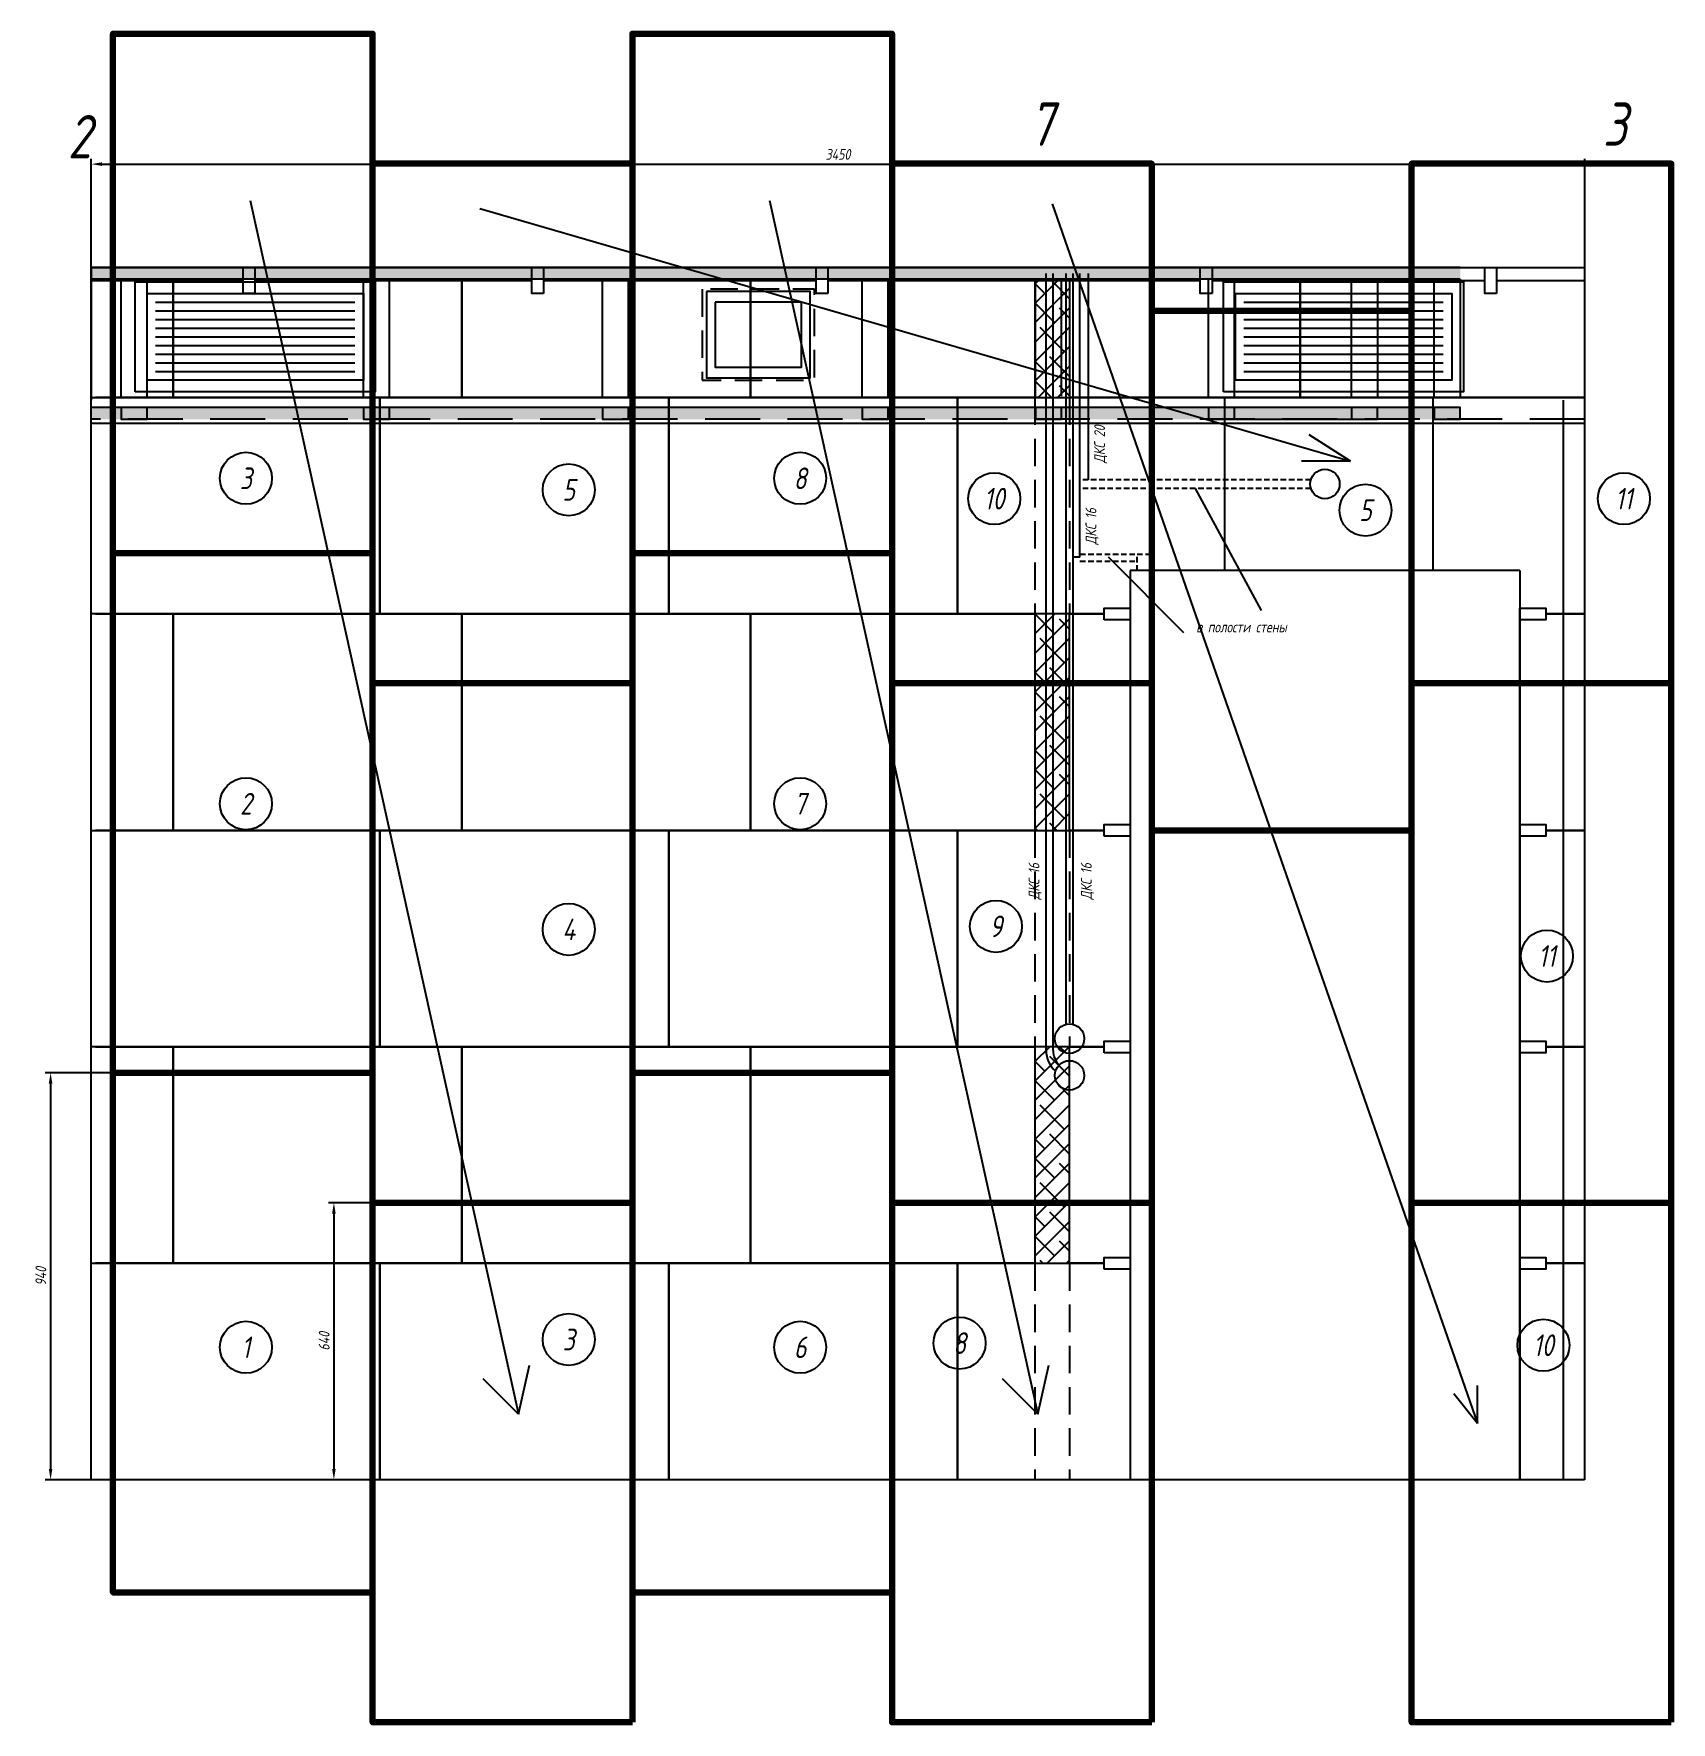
# Model space of a CAD drawing. Header units: millimetres. Extents: x -58926 to 121034, y -30758 to 3695.
# Drawn here: x 26 to 3809, y -465 to 3435 of the extents above; entities that cross this region are included whole.
import ezdxf
from ezdxf.enums import TextEntityAlignment as Align

# ---------------------------------------------------------------- set-up
doc = ezdxf.new("R2010")
doc.units = ezdxf.units.MM
doc.header["$PDMODE"] = 35
doc.header["$PDSIZE"] = 50
doc.linetypes.add('DASHED', pattern=[19.05, 12.7, -6.35])
for name, color, linetype in [('01 Черновое', 7, 'Continuous'), ('02 ОВиК', 7, 'Continuous'), ('02 ЭОМ и СС', 7, 'Continuous'), ('03 Потолок', 7, 'Continuous'), ('10 Перегородки', 7, 'Continuous'), ('102 Звукоизоляция', 7, 'Continuous')]:
    doc.layers.add(name, color=color, linetype=linetype)
doc.styles.get("Standard").update_dxf_attribs({"font": 'arial.ttf'})
doc.styles.add('ГОСТ-ISOCPEUR', font='isocpeui.ttf', dxfattribs={"width": 0.8})
doc.dimstyles.new('ISO-25', dxfattribs={"dimtxt": 2.5, "dimasz": 2.5, "dimexe": 1.25, "dimexo": 0.625, "dimtad": 1, "dimtxsty": 'Standard', "dimcen": 2.5, "dimadec": 0, "dimazin": 0, "dimtfac": 1, "dimtmove": 0, "dimatfit": 3, "dimfxl": 1, "dimarcsym": 0})

msp = doc.modelspace()

# ---------------------------------------------------------------- texts
at = {"layer": '01 Черновое', "style": 'ГОСТ-ISOCPEUR', "width": 0.8}
for s, p in [('7', (2354.459, 3226.61)), ('3', (3679.371, 3226.61)), ('2', (132.023, 3197.562))]:
    msp.add_text(s, height=100, dxfattribs=at).set_placement(p, align=Align.MIDDLE)
at = {"layer": '02 ЭОМ и СС', "char_height": 25, "width": 270.31285, "attachment_point": 1, "rotation": 90, "style": 'ГОСТ-ISOCPEUR'}
for s, insert in [('{ДКС 20}', (2475.94, 2443.64)), ('{ДКС 16}', (2455.916, 2255.463)), ('{ДКС 16}', (2324.434, 1435.539)), ('{ДКС 16}', (2445.25, 1435.539))]:
    msp.add_mtext(s, dxfattribs=dict(at, insert=insert))
at = {"layer": '02 ЭОМ и СС', "insert": (2711.704, 2077.504), "char_height": 25, "width": 270.31285, "attachment_point": 1, "style": 'ГОСТ-ISOCPEUR'}
msp.add_mtext('{в полости стены}', dxfattribs=at)
msp.add_mtext('{в полости стены}', dxfattribs=at)
at = {"layer": '102 Звукоизоляция', "color": 74, "style": 'ГОСТ-ISOCPEUR', "width": 0.8}
for s, p in [('3', (516.378, 2408.379)), ('8', (1796.797, 2408.379)), ('5', (1262.137, 2381.735)), ('10', (2245.11, 2361.393)), ('11', (3699.755, 2361.393)), ('5', (3102.829, 2334.716)), ('2', (516.378, 1656.654)), ('7', (1796.797, 1656.654)), ('4', (1262.137, 1366.52)), ('9', (2249.078, 1373.395)), ('11', (3521.995, 1304.949)), ('3', (1262.137, 419.192)), ('8', (2165.07, 410.884)), ('10', (3513.761, 405.98)), ('1', (516.378, 401.197)), ('6', (1796.797, 401.197))]:
    msp.add_text(s, height=50, dxfattribs=at).set_placement(p, align=Align.MIDDLE)

# ---------------------------------------------------------------- blocks, each defined once
blk = doc.blocks.new('плита')
at = {"lineweight": -2}
blk.add_lwpolyline([(0, 500), (667, 500), (667, 0), (0, 0)], close=True, dxfattribs=at)
blk = doc.blocks.new('АП 500х200')
at = {"color": 0, "lineweight": -2}
for p, q in [((-507, 207), (-47, 207)), ((-507, 187), (-47, 187)), ((-507, 167), (-47, 167)), ((-507, 147), (-47, 147)), ((-507, 127), (-47, 127)), ((-507, 107), (-47, 107)), ((-507, 87), (-47, 87)), ((-507, 67), (-47, 67)), ((-507, 47), (-47, 47))]:
    blk.add_line(p, q, dxfattribs=at)
for points in [[(-554, 0), (-554, 254), (0, 254), (0, 0)], [(-527, 27), (-527, 227), (-27, 227), (-27, 27)]]:
    blk.add_lwpolyline(points, close=True, dxfattribs=at)
blk = doc.blocks.new('*D406')
at = {"layer": '01 Черновое', "color": 0, "lineweight": -2}
for p, q in [((159.1, 2895.2), (159.1, 3146.6)), ((184.1, 3134.1), (3584.1, 3134.1)), ((3609.1, 2895.2), (3609.1, 3146.6))]:
    blk.add_line(p, q, dxfattribs=at)
at = {"layer": '01 Черновое', "color": 0}
for points in [[(184.1, 3138.3), (184.1, 3129.9), (159.1, 3134.1)], [(3584.1, 3129.9), (3584.1, 3138.3), (3609.1, 3134.1)]]:
    blk.add_solid(points, dxfattribs=at)
at = {"layer": 'Defpoints', "color": 0}
for p in [(3609.1, 3134.1), (159.1, 2895.2), (3609.1, 2895.2)]:
    blk.add_point(p, dxfattribs=at)
at = {"layer": '01 Черновое', "color": 0, "insert": (1884.1, 3156.6), "char_height": 25, "attachment_point": 5, "style": 'ГОСТ-ISOCPEUR'}
blk.add_mtext('3450', dxfattribs=at)
blk = doc.blocks.new('*D584')
at = {"layer": '102 Звукоизоляция', "color": 0, "lineweight": -2}
for p, q in [((209.1, 1035.2), (52.6, 1035.2)), ((65.1, 1010.2), (65.1, 120.2)), ((209.1, 95.2), (52.6, 95.2))]:
    blk.add_line(p, q, dxfattribs=at)
at = {"layer": '102 Звукоизоляция', "color": 0}
for points in [[(69.3, 1010.2), (61, 1010.2), (65.1, 1035.2)], [(61, 120.2), (69.3, 120.2), (65.1, 95.2)]]:
    blk.add_solid(points, dxfattribs=at)
at = {"layer": 'Defpoints', "color": 0}
for p in [(209.1, 1035.2), (65.1, 95.2), (209.1, 95.2)]:
    blk.add_point(p, dxfattribs=at)
at = {"layer": '102 Звукоизоляция', "color": 0, "insert": (42.6, 565.2), "char_height": 25, "attachment_point": 5, "rotation": 90, "style": 'ГОСТ-ISOCPEUR'}
blk.add_mtext('940', dxfattribs=at)
blk = doc.blocks.new('*D585')
at = {"layer": '102 Звукоизоляция', "color": 0, "lineweight": -2}
for p, q in [((809.1, 735.2), (707.1, 735.2)), ((719.6, 710.2), (719.6, 120.2)), ((809.1, 95.2), (707.1, 95.2))]:
    blk.add_line(p, q, dxfattribs=at)
at = {"layer": '102 Звукоизоляция', "color": 0}
for points in [[(723.7, 710.2), (715.4, 710.2), (719.6, 735.2)], [(715.4, 120.2), (723.7, 120.2), (719.6, 95.2)]]:
    blk.add_solid(points, dxfattribs=at)
at = {"layer": 'Defpoints', "color": 0}
for p in [(809.1, 735.2), (719.6, 95.2), (809.1, 95.2)]:
    blk.add_point(p, dxfattribs=at)
at = {"layer": '102 Звукоизоляция', "color": 0, "insert": (697.1, 415.2), "char_height": 25, "attachment_point": 5, "rotation": 90, "style": 'ГОСТ-ISOCPEUR'}
blk.add_mtext('640', dxfattribs=at)

# ---------------------------------------------------------------- dimensions: what is measured, and where the dimension line sits
at = {"layer": '01 Черновое'}
dim = msp.add_linear_dim(base=(3609.079, 3134.111), p1=(159.079, 2895.176), p2=(3609.079, 2895.176), dimstyle='ISO-25', override={"dimtxt": 25, "dimasz": 25, "dimexe": 12.5, "dimexo": 0, "dimgap": 10, "dimtxsty": 'ГОСТ-ISOCPEUR'}, dxfattribs=at)
dim.commit()
dim.dimension.update_dxf_attribs({"geometry": '*D406', "text_midpoint": (1884.079, 3156.611)})
at = {"layer": '102 Звукоизоляция'}
for base, p1, p2, picture, middle in [((65.145, 95.176), (209.079, 1035.176), (209.079, 95.176), '*D584', (42.645, 565.176)), ((719.556, 95.176), (809.079, 735.176), (809.079, 95.176), '*D585', (697.056, 415.176))]:
    dim = msp.add_linear_dim(base=base, p1=p1, p2=p2, angle=90, dimstyle='ISO-25', override={"dimtxt": 25, "dimasz": 25, "dimexe": 12.5, "dimexo": 0, "dimgap": 10, "dimtxsty": 'ГОСТ-ISOCPEUR'}, dxfattribs=at)
    dim.commit()
    dim.dimension.update_dxf_attribs({"geometry": picture, "text_midpoint": middle})

# ---------------------------------------------------------------- hatches: boundary and pattern name
at = {"layer": '01 Черновое'}
h = msp.add_hatch(dxfattribs=at)
h.set_pattern_fill('ANSI38', color=256, scale=10, style=0)
h.set_pattern_definition([(45, (-57311.664, 11411.367), (-22.45064, 22.45064), []), (135, (-57311.664, 11411.367), (-67.351921, 22.45064), [79.375, -47.625])])
h.paths.add_polyline_path([(2419.079, 595.176), (2419.079, 1095.176), (2339.079, 1095.176), (2339.079, 595.176)])
h.paths.add_polyline_path([(2419.079, 1595.176), (2419.079, 2095.176), (2339.079, 2095.176), (2339.079, 1595.176)])
h.paths.add_polyline_path([(2419.079, 2595.176), (2419.079, 2865.176), (2339.079, 2865.176), (2339.079, 2595.176)])
at = {"layer": '03 Потолок'}
for points in [[(3321.579, 2868.176), (3321.579, 2895.176), (159.079, 2895.176), (159.079, 2868.176)], [(287.847, 2544.676), (287.847, 2571.676), (227.847, 2571.676), (227.847, 2544.676)], [(847.847, 2544.676), (847.847, 2571.676), (787.847, 2571.676), (787.847, 2544.676)], [(1400.244, 2544.676), (1400.244, 2571.676), (1340.244, 2571.676), (1340.244, 2544.676)], [(2000.244, 2544.676), (2000.244, 2571.676), (1940.244, 2571.676), (1940.244, 2544.676)], [(2400.244, 2544.676), (2400.244, 2571.676), (2340.244, 2571.676), (2340.244, 2544.676)], [(2800.244, 2544.676), (2800.244, 2571.676), (2740.244, 2571.676), (2740.244, 2544.676)], [(3130.244, 2544.676), (3130.244, 2571.676), (3070.244, 2571.676), (3070.244, 2544.676)], [(3321.579, 2544.676), (3321.579, 2571.676), (3261.579, 2571.676), (3261.579, 2544.676)]]:
    msp.add_hatch(color=256, dxfattribs=at).paths.add_polyline_path(points)
h = msp.add_hatch(color=256, dxfattribs=at)
h.paths.add_polyline_path([(227.847, 2544.676), (227.847, 2571.676), (159.079, 2571.676), (159.079, 2544.676)])
h.paths.add_polyline_path([(787.847, 2544.676), (787.847, 2571.676), (287.847, 2571.676), (287.847, 2544.676)])
h.paths.add_polyline_path([(1340.244, 2544.676), (1340.244, 2571.676), (847.847, 2571.676), (847.847, 2544.676)])
h.paths.add_polyline_path([(1940.244, 2544.676), (1940.244, 2571.676), (1400.244, 2571.676), (1400.244, 2544.676)])
h.paths.add_polyline_path([(2340.244, 2544.676), (2340.244, 2571.676), (2000.244, 2571.676), (2000.244, 2544.676)])
h.paths.add_polyline_path([(2740.244, 2544.676), (2740.244, 2571.676), (2400.244, 2571.676), (2400.244, 2544.676)])
h.paths.add_polyline_path([(3070.244, 2544.676), (3070.244, 2571.676), (2800.244, 2571.676), (2800.244, 2544.676)])
h.paths.add_polyline_path([(3261.579, 2544.676), (3261.579, 2571.676), (3130.244, 2571.676), (3130.244, 2544.676)])

# ---------------------------------------------------------------- linework, layer by layer
at = {"layer": '01 Черновое'}
for p, q in [((159.079, 95.176), (159.079, 2895.176)), ((159.079, 2895.176), (3609.079, 2895.176)), ((3609.079, 2895.176), (3609.079, 95.176)), ((159.079, 2865.176), (509.771, 2865.176)), ((536.771, 2865.176), (1176.771, 2865.176)), ((1203.771, 2865.176), (1833.771, 2865.176)), ((1682.079, 2595.176), (1682.079, 2865.176)), ((1860.771, 2865.176), (2721.202, 2865.176)), ((2339.079, 2865.176), (2339.079, 2595.176)), ((2419.079, 2865.176), (2419.079, 2595.176)), ((2748.202, 2865.176), (3378.601, 2865.176)), ((2952.079, 2595.176), (2952.079, 2865.176)), ((2952.079, 2595.176), (2952.079, 2865.176)), ((3405.601, 2865.176), (3609.079, 2865.176)), ((3609.079, 2865.176), (3609.079, 2595.176)), ((2349.079, 2595.176), (1682.079, 2595.176)), ((2160.079, 2095.176), (2160.079, 2595.176)), ((2160.079, 2595.176), (2827.079, 2595.176)), ((2777.079, 2595.176), (2777.079, 2195.176)), ((2827.079, 2595.176), (3259.079, 2595.176)), ((3609.079, 2595.176), (2952.079, 2595.176)), ((2559.079, 2195.176), (2559.079, 95.176)), ((3459.079, 2195.176), (2559.079, 2195.176)), ((3459.079, 2195.176), (3459.079, 95.176)), ((1682.079, 1595.176), (1682.079, 2095.176)), ((1682.079, 2095.176), (2339.079, 2095.176)), ((2499.079, 2095.176), (2160.079, 2095.176)), ((2339.079, 2095.176), (2339.079, 1595.176)), ((2339.079, 1595.176), (1682.079, 1595.176)), ((2160.079, 1095.176), (2160.079, 1595.176)), ((2160.079, 1595.176), (2499.079, 1595.176)), ((3459.079, 1095.176), (3459.079, 1595.176)), ((1682.079, 1095.176), (2339.079, 1095.176)), ((1682.079, 595.176), (1682.079, 1095.176)), ((2499.079, 1095.176), (2160.079, 1095.176)), ((2339.079, 1095.176), (2339.079, 595.176)), ((2419.079, 595.176), (2419.079, 1095.176)), ((2419.079, 1095.176), (2499.079, 1095.176)), ((3459.079, 595.176), (3459.079, 1095.176)), ((3519.079, 1095.176), (3609.079, 1095.176)), ((3609.079, 1095.176), (3519.079, 1095.176)), ((2339.079, 595.176), (1682.079, 595.176)), ((2499.079, 595.176), (2419.079, 595.176)), ((3609.079, 95.176), (159.079, 95.176))]:
    msp.add_line(p, q, dxfattribs=at)
at = {"layer": '01 Черновое', "linetype": 'DASHED', "ltscale": 5}
for p, q in [((2339.079, 2595.176), (2339.079, 2095.176)), ((2419.079, 2595.176), (2419.079, 2095.176)), ((2339.079, 1595.176), (2339.079, 1095.176)), ((2419.079, 1595.176), (2419.079, 1095.176)), ((2339.079, 595.176), (2339.079, 95.176)), ((2419.079, 595.176), (2419.079, 95.176))]:
    msp.add_line(p, q, dxfattribs=at)
at = {"layer": '01 Черновое', "flags": 128}
for points in [[(536.771, 2835.176), (509.771, 2835.176), (509.771, 2895.176), (536.771, 2895.176)], [(1203.771, 2835.176), (1176.771, 2835.176), (1176.771, 2895.176), (1203.771, 2895.176)], [(1860.771, 2835.176), (1833.771, 2835.176), (1833.771, 2895.176), (1860.771, 2895.176)], [(2748.202, 2835.176), (2721.202, 2835.176), (2721.202, 2895.176), (2748.202, 2895.176)], [(3405.601, 2835.176), (3378.601, 2835.176), (3378.601, 2895.176), (3405.601, 2895.176)], [(2499.079, 2081.676), (2499.079, 2108.676), (2559.079, 2108.676), (2559.079, 2081.676)], [(3459.079, 2081.676), (3459.079, 2108.676), (3519.079, 2108.676), (3519.079, 2081.676)], [(2499.079, 1581.676), (2499.079, 1608.676), (2559.079, 1608.676), (2559.079, 1581.676)], [(3459.079, 1581.676), (3459.079, 1608.676), (3519.079, 1608.676), (3519.079, 1581.676)], [(2499.079, 1081.676), (2499.079, 1108.676), (2559.079, 1108.676), (2559.079, 1081.676)], [(3459.079, 1081.676), (3459.079, 1108.676), (3519.079, 1108.676), (3519.079, 1081.676)], [(2499.079, 581.676), (2499.079, 608.676), (2559.079, 608.676), (2559.079, 581.676)], [(3459.079, 581.676), (3459.079, 608.676), (3519.079, 608.676), (3519.079, 581.676)]]:
    msp.add_lwpolyline(points, close=True, dxfattribs=at)
at = {"layer": '01 Черновое'}
for points in [[(348.079, 2865.176), (348.079, 2595.176), (169.079, 2595.176)], [(1015.079, 2865.176), (1015.079, 2595.176), (348.079, 2595.176), (348.079, 2865.176)], [(1682.079, 2865.176), (1682.079, 2595.176), (1015.079, 2595.176), (1015.079, 2865.176)], [(2952.079, 2865.176), (2952.079, 2595.176), (2419.079, 2595.176)], [(3259.079, 2195.176), (3259.079, 2595.176), (3609.079, 2595.176)], [(169.079, 2095.176), (348.079, 2095.176), (348.079, 1595.176), (169.079, 1595.176)], [(2499.079, 1595.176), (2419.079, 1595.176), (2419.079, 2095.176), (2499.079, 2095.176)], [(3459.079, 1595.176), (3459.079, 2095.176)], [(3609.079, 2095.176), (3519.079, 2095.176)], [(3519.079, 2095.176), (3609.079, 2095.176)], [(3609.079, 1595.176), (3519.079, 1595.176)], [(3519.079, 1595.176), (3609.079, 1595.176)], [(169.079, 1095.176), (348.079, 1095.176), (348.079, 595.176), (169.079, 595.176)], [(2559.079, 95.176), (2160.079, 95.176), (2160.079, 595.176), (2499.079, 595.176)], [(3609.079, 95.176), (3459.079, 95.176), (3459.079, 595.176)], [(3609.079, 595.176), (3519.079, 595.176)], [(3519.079, 595.176), (3609.079, 595.176)]]:
    msp.add_lwpolyline(points, dxfattribs=at)
at = {"layer": '02 ОВиК', "linetype": 'DASHED', "ltscale": 5, "flags": 128}
msp.add_lwpolyline([(1570.079, 2845.176), (1570.079, 2635.176), (1830.079, 2635.176), (1830.079, 2845.176)], close=True, dxfattribs=at)
msp.add_lwpolyline([(1570.079, 2845.176), (1570.079, 2635.176), (1830.079, 2635.176), (1830.079, 2845.176)], close=True, dxfattribs=at)
at = {"layer": '02 ОВиК', "flags": 128}
for points in [[(1580.079, 2840.176), (1580.079, 2640.176), (1820.079, 2640.176), (1820.079, 2840.176)], [(1580.079, 2840.176), (1580.079, 2640.176), (1820.079, 2640.176), (1820.079, 2840.176)], [(1600.079, 2815.176), (1600.079, 2665.176), (1800.079, 2665.176), (1800.079, 2815.176)], [(1600.079, 2815.176), (1600.079, 2665.176), (1800.079, 2665.176), (1800.079, 2815.176)]]:
    msp.add_lwpolyline(points, close=True, dxfattribs=at)
at = {"layer": '02 ЭОМ и СС'}
for p, q in [((2365.075, 1087.062), (2365.075, 2881.676)), ((2365.075, 1087.062), (2365.075, 2881.676)), ((2381.075, 1087.062), (2381.075, 2881.676)), ((2381.075, 1087.062), (2381.075, 2881.676)), ((2411.079, 1147.222), (2411.079, 2881.676)), ((2411.079, 1147.222), (2411.079, 2881.676)), ((2427.079, 2242.176), (2427.079, 2881.676)), ((2427.079, 1147.222), (2427.079, 2881.676)), ((2427.079, 2242.176), (2427.079, 2881.676)), ((2427.079, 1147.222), (2427.079, 2881.676)), ((2443.079, 2226.176), (2443.079, 2881.676)), ((2443.079, 2405.176), (2443.079, 2881.676)), ((2443.079, 2226.176), (2443.079, 2881.676)), ((2443.079, 2405.176), (2443.079, 2881.676)), ((2463.079, 2405.176), (2463.079, 2881.676)), ((2463.079, 2405.176), (2463.079, 2881.676)), ((2862.59, 2102.726), (2709.831, 2385.176)), ((2862.59, 2102.726), (2709.831, 2385.176)), ((2443.079, 2226.176), (2427.079, 2226.176)), ((2443.079, 2226.176), (2427.079, 2226.176)), ((2683.105, 2051.782), (2509.079, 2226.176)), ((2683.105, 2051.782), (2509.079, 2226.176))]:
    msp.add_line(p, q, dxfattribs=at)
at = {"layer": '02 ЭОМ и СС', "linetype": 'DASHED'}
for p, q in [((2976.582, 2405.176), (2443.079, 2405.176)), ((2976.582, 2405.176), (2443.079, 2405.176)), ((2976.582, 2385.176), (2443.079, 2385.176)), ((2976.582, 2385.176), (2443.079, 2385.176)), ((2443.079, 2233.176), (2575.079, 2233.176)), ((2443.079, 2233.176), (2575.079, 2233.176)), ((2443.079, 2217.176), (2575.079, 2217.176)), ((2443.079, 2217.176), (2575.079, 2217.176))]:
    msp.add_line(p, q, dxfattribs=at)
at = {"layer": '02 ЭОМ и СС', "linetype": 'DASHED', "flags": 128}
msp.add_lwpolyline([(2575.079, 2195.176), (2575.079, 2233.176), (2613.079, 2233.176), (2613.079, 2195.176)], close=True, dxfattribs=at)
msp.add_lwpolyline([(2575.079, 2195.176), (2575.079, 2233.176), (2613.079, 2233.176), (2613.079, 2195.176)], close=True, dxfattribs=at)
at = {"layer": '02 ЭОМ и СС'}
for centre in [(3009.079, 2395.176), (3009.079, 2395.176), (2419.079, 1114.176), (2419.079, 1114.176), (2419.079, 1029.176), (2419.079, 1029.176)]:
    msp.add_circle(centre, 34, dxfattribs=at)
for radius, end in [(64, 228.463097), (64, 228.463097), (48, 225), (48, 225)]:
    msp.add_arc((2429.075, 1087.062), radius, 180, end, dxfattribs=at)
at = {"layer": '03 Потолок'}
for p, q in [((3321.579, 2895.176), (159.079, 2895.176)), ((159.079, 2895.176), (159.079, 2588.676)), ((3321.579, 2868.176), (159.079, 2868.176)), ((227.847, 2598.176), (227.847, 2868.176)), ((287.847, 2598.176), (287.847, 2868.176)), ((787.847, 2598.176), (787.847, 2868.176)), ((847.847, 2598.176), (847.847, 2868.176)), ((1340.244, 2598.176), (1340.244, 2868.176)), ((1400.244, 2598.176), (1400.244, 2868.176)), ((1940.244, 2598.176), (1940.244, 2868.176)), ((2000.244, 2598.176), (2000.244, 2868.176)), ((2340.244, 2598.176), (2340.244, 2868.176)), ((2400.244, 2598.176), (2400.244, 2868.176)), ((2740.244, 2598.176), (2740.244, 2868.176)), ((2800.244, 2598.176), (2800.244, 2868.176)), ((3070.244, 2598.176), (3070.244, 2868.176)), ((3130.244, 2868.176), (3130.244, 2598.176)), ((3261.579, 2598.176), (3261.579, 2868.176)), ((3321.579, 2868.176), (3321.579, 2598.176)), ((3609.079, 2535.176), (159.079, 2535.176)), ((2800.244, 2544.676), (3070.244, 2544.676))]:
    msp.add_line(p, q, dxfattribs=at)
at = {"layer": '03 Потолок', "ltscale": 10}
msp.add_line((3321.579, 2571.676), (159.079, 2571.676), dxfattribs=at)
at = {"layer": '03 Потолок', "linetype": 'DASHED', "ltscale": 10}
msp.add_line((3609.079, 2544.676), (159.079, 2544.676), dxfattribs=at)
at = {"layer": '03 Потолок'}
for points in [[(287.847, 2544.676), (287.847, 2571.676), (227.847, 2571.676), (227.847, 2544.676)], [(847.847, 2544.676), (847.847, 2571.676), (787.847, 2571.676), (787.847, 2544.676)], [(1400.244, 2544.676), (1400.244, 2571.676), (1340.244, 2571.676), (1340.244, 2544.676)], [(2000.244, 2544.676), (2000.244, 2571.676), (1940.244, 2571.676), (1940.244, 2544.676)], [(2400.244, 2544.676), (2400.244, 2571.676), (2340.244, 2571.676), (2340.244, 2544.676)], [(2800.244, 2544.676), (2800.244, 2571.676), (2740.244, 2571.676), (2740.244, 2544.676)], [(3130.244, 2544.676), (3130.244, 2571.676), (3070.244, 2571.676), (3070.244, 2544.676)], [(3321.579, 2544.676), (3321.579, 2571.676), (3261.579, 2571.676), (3261.579, 2544.676)]]:
    msp.add_lwpolyline(points, close=True, dxfattribs=at)
at = {"layer": '10 Перегородки', "linetype": 'Continuous', "ltscale": 10}
for p, q in [((209.079, 2588.676), (209.079, 95.176)), ((3559.079, 2588.676), (3559.079, 95.176))]:
    msp.add_line(p, q, dxfattribs=at)
at = {"layer": '102 Звукоизоляция', "color": 5}
for p, q in [((526.173, 3050.225), (1146.152, 246.73)), ((1726.173, 3050.225), (2346.152, 246.73)), ((2379.235, 3042.738), (3361.282, 225.554)), ((1057.005, 3031.719), (3068.276, 2448.046)), ((3068.276, 2448.046), (2972.672, 2508.638)), ((3068.276, 2448.046), (2955.089, 2448.046)), ((1146.152, 246.73), (1171.577, 359.818)), ((2346.152, 246.73), (2371.577, 359.818)), ((1146.152, 246.73), (1064.191, 328.691)), ((2346.152, 246.73), (2264.191, 328.691)), ((3361.282, 225.554), (3361.282, 312.911)), ((3361.282, 225.554), (3306.977, 293.981))]:
    msp.add_line(p, q, dxfattribs=at)
at = {"layer": '102 Звукоизоляция', "color": 74, "linetype": 'Continuous', "lineweight": 100, "ltscale": 10, "flags": 128}
for points in [[(809.079, 2235.176), (209.079, 2235.176), (209.079, 3435.176), (809.079, 3435.176)], [(2009.079, 2235.176), (1409.079, 2235.176), (1409.079, 3435.176), (2009.079, 3435.176)], [(1409.079, 1935.176), (809.079, 1935.176), (809.079, 3135.176), (1409.079, 3135.176)], [(2609.079, 1935.176), (2009.079, 1935.176), (2009.079, 3135.176), (2609.079, 3135.176)], [(3809.079, 1935.176), (3209.079, 1935.176), (3209.079, 3135.176), (3809.079, 3135.176)], [(3209.079, 1595.176), (2609.079, 1595.176), (2609.079, 2795.176), (3209.079, 2795.176)], [(809.079, 1035.176), (209.079, 1035.176), (209.079, 2235.176), (809.079, 2235.176)], [(2009.079, 1035.176), (1409.079, 1035.176), (1409.079, 2235.176), (2009.079, 2235.176)], [(1409.079, 735.176), (809.079, 735.176), (809.079, 1935.176), (1409.079, 1935.176)], [(2609.079, 735.176), (2009.079, 735.176), (2009.079, 1935.176), (2609.079, 1935.176)], [(3809.079, 735.176), (3209.079, 735.176), (3209.079, 1935.176), (3809.079, 1935.176)], [(809.079, -164.824), (209.079, -164.824), (209.079, 1035.176), (809.079, 1035.176)], [(2009.079, -164.824), (1409.079, -164.824), (1409.079, 1035.176), (2009.079, 1035.176)], [(1409.079, -464.824), (809.079, -464.824), (809.079, 735.176), (1409.079, 735.176)], [(2609.079, -464.824), (2009.079, -464.824), (2009.079, 735.176), (2609.079, 735.176)], [(3809.079, -464.824), (3209.079, -464.824), (3209.079, 735.176), (3809.079, 735.176)]]:
    msp.add_lwpolyline(points, close=True, dxfattribs=at)
at = {"layer": '102 Звукоизоляция', "color": 74}
for centre in [(516.378, 2408.379), (1796.797, 2408.379), (1262.137, 2381.735), (2245.11, 2361.393), (3699.755, 2361.393), (3102.829, 2334.716), (516.378, 1656.654), (1796.797, 1656.654), (1262.137, 1366.52), (2249.078, 1373.395), (3521.995, 1304.949), (1262.137, 419.192), (2165.07, 410.884), (516.378, 401.197), (1796.797, 401.197), (3513.761, 405.98)]:
    msp.add_circle(centre, 60, dxfattribs=at)

# ---------------------------------------------------------------- block references
at = {"layer": '01 Черновое'}
for p in [(159.079, 2095.176), (826.079, 2095.176), (1493.079, 2095.176), (348.079, 1595.176), (1015.079, 1595.176), (159.079, 1095.176), (826.079, 1095.176), (1493.079, 1095.176), (348.079, 595.176), (1015.079, 595.176), (159.079, 95.176), (826.079, 95.176), (1493.079, 95.176)]:
    msp.add_blockref('плита', p, dxfattribs=at)
at = {"layer": '02 ОВиК'}
for p in [(814.847, 2608.176), (814.847, 2608.176), (3329.079, 2608.176), (3329.079, 2608.176)]:
    msp.add_blockref('АП 500х200', p, dxfattribs=at)

msp.set_redraw_order([(e.dxf.handle, doc.entitydb.next_handle()) for e in msp.query("TEXT MTEXT ATTDEF DIMENSION ARC_DIMENSION")])  # texts and dimensions are drawn at this point

doc.saveas('drawing.dxf')
